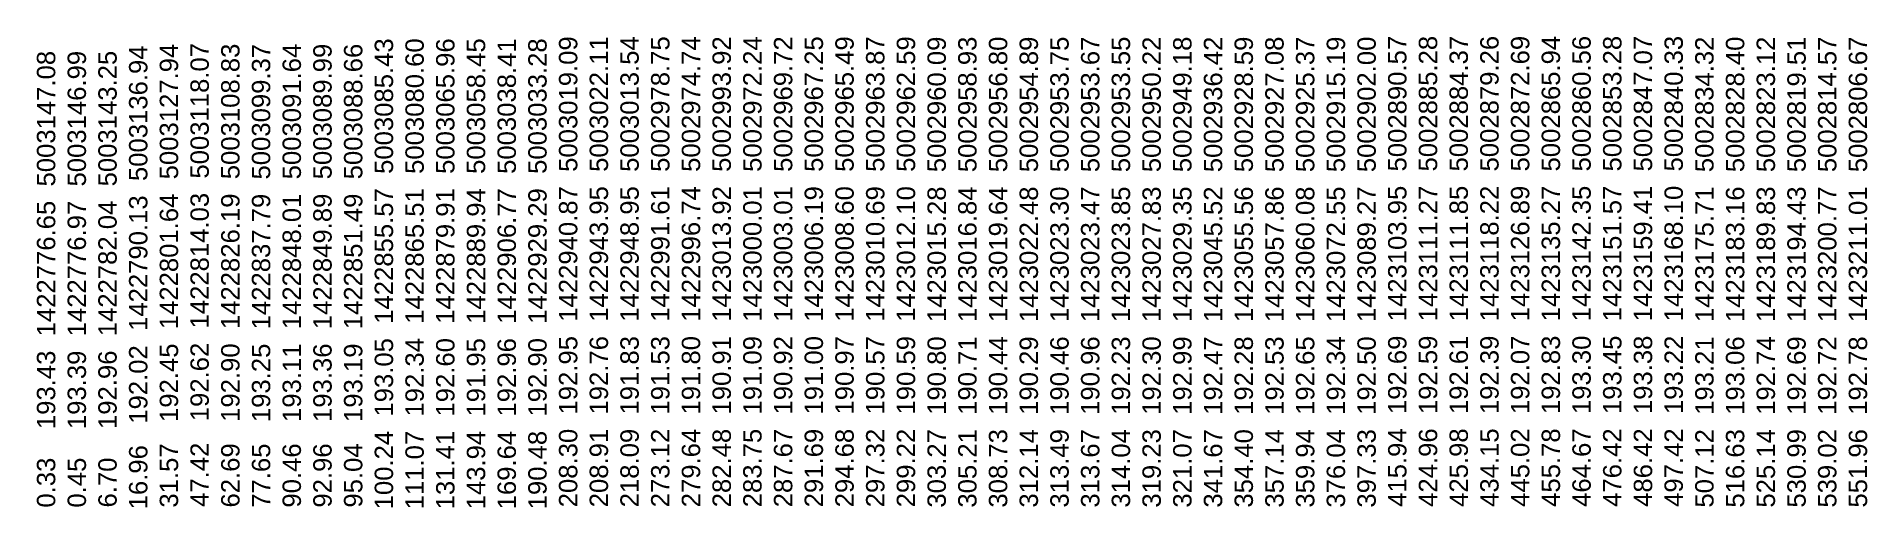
# Model space of a CAD drawing. Header units: millimetres. Extents: x -13804604 to 13046302109, y -19137686871 to 1424964600.
# Drawn here: x -12852345 to -12802543, y 162432 to 175242 of the extents above; entities that cross this region are included whole.
import ezdxf

# ---------------------------------------------------------------- set-up
doc = ezdxf.new("R2010")
doc.units = ezdxf.units.MM
doc.layers.get('0').update_dxf_attribs({"lineweight": 0})
doc.styles.get("Standard").update_dxf_attribs({"font": 'arial.ttf'})

msp = doc.modelspace()

# ---------------------------------------------------------------- texts
at = {"color": 30, "true_color": 0xf8991e}
for s, p in [('0.33    193.43  1422776.65  5003147.08', (-12851837.49, 162425.566)), ('0.45    193.39  1422776.97  5003146.99', (-12851002.11, 162425.566)), ('6.70    192.96  1422782.04  5003143.25', (-12850166.731, 162428.295)), ('16.96   192.02  1422790.13  5003136.94', (-12849331.351, 162378.499)), ('31.57   192.45  1422801.64  5003127.94', (-12848495.971, 162425.225)), ('47.42   192.62  1422814.03  5003118.07', (-12847660.591, 162445.689)), ('62.69   192.90  1422826.19  5003108.83', (-12846825.212, 162428.295)), ('77.65   193.25  1422837.79  5003099.37', (-12845989.832, 162421.474)), ('90.46   193.11  1422848.01  5003091.64', (-12845154.452, 162425.566)), ('92.96   193.36  1422849.89  5003089.99', (-12844319.073, 162425.566)), ('95.04   193.19  1422851.49  5003088.66', (-12843483.693, 162425.566)), ('100.24  193.05  1422855.57  5003085.43', (-12842648.313, 162378.499)), ('111.07  192.34  1422865.51  5003080.60', (-12841812.933, 162378.499)), ('131.41  192.60  1422879.91  5003065.96', (-12840977.554, 162378.499)), ('143.94  191.95  1422889.94  5003058.45', (-12840142.174, 162378.499)), ('169.64  192.96  1422906.77  5003038.41', (-12839306.794, 162378.499)), ('190.48  192.90  1422929.29  5003033.28', (-12838471.415, 162378.499)), ('208.30  192.95  1422940.87  5003019.09', (-12837636.035, 162434.093)), ('208.91  192.76  1422943.95  5003022.11', (-12836800.655, 162434.093)), ('218.09  191.83  1422948.95  5003013.54', (-12835965.275, 162434.093)), ('273.12  191.53  1422991.61  5002978.75', (-12835129.896, 162434.093)), ('279.64  191.80  1422996.74  5002974.74', (-12834294.516, 162434.093)), ('282.48  190.91  1423013.92  5002993.92', (-12833459.136, 162434.093)), ('283.75  191.09  1423000.01  5002972.24', (-12832623.757, 162434.093)), ('287.67  190.92  1423003.01  5002969.72', (-12831788.377, 162434.093)), ('291.69  191.00  1423006.19  5002967.25', (-12830952.997, 162434.093)), ('294.68  190.97  1423008.60  5002965.49', (-12830117.617, 162434.093)), ('297.32  190.57  1423010.69  5002963.87', (-12829282.238, 162434.093)), ('299.22  190.59  1423012.10  5002962.59', (-12828446.858, 162434.093)), ('303.27  190.80  1423015.28  5002960.09', (-12827611.478, 162425.225)), ('305.21  190.71  1423016.84  5002958.93', (-12826776.098, 162425.225)), ('308.73  190.44  1423019.64  5002956.80', (-12825940.719, 162425.225)), ('312.14  190.29  1423022.48  5002954.89', (-12825105.339, 162425.225)), ('313.49  190.46  1423023.30  5002953.75', (-12824269.959, 162425.225)), ('313.67  190.96  1423023.47  5002953.67', (-12823434.58, 162425.225)), ('314.04  192.23  1423023.85  5002953.55', (-12822599.2, 162425.225)), ('319.23  192.30  1423027.83  5002950.22', (-12821763.82, 162425.225)), ('321.07  192.99  1423029.35  5002949.18', (-12820928.44, 162425.225)), ('341.67  192.47  1423045.52  5002936.42', (-12820093.061, 162425.225)), ('354.40  192.28  1423055.56  5002928.59', (-12819257.681, 162425.225)), ('357.14  192.53  1423057.86  5002927.08', (-12818422.301, 162425.225)), ('359.94  192.65  1423060.08  5002925.37', (-12817586.922, 162425.225)), ('376.04  192.34  1423072.55  5002915.19', (-12816751.542, 162425.225)), ('397.33  192.50  1423089.27  5002902.00', (-12815916.162, 162425.225)), ('415.94  192.69  1423103.95  5002890.57', (-12815080.782, 162445.689)), ('424.96  192.59  1423111.27  5002885.28', (-12814245.403, 162445.689)), ('425.98  192.61  1423111.85  5002884.37', (-12813410.023, 162445.689)), ('434.15  192.39  1423118.22  5002879.26', (-12812574.643, 162445.689)), ('445.02  192.07  1423126.89  5002872.69', (-12811739.264, 162445.689)), ('455.78  192.83  1423135.27  5002865.94', (-12810903.884, 162445.689)), ('464.67  193.30  1423142.35  5002860.56', (-12810068.504, 162445.689)), ('476.42  193.45  1423151.57  5002853.28', (-12809233.124, 162445.689)), ('486.42  193.38  1423159.41  5002847.07', (-12808397.745, 162445.689)), ('497.42  193.22  1423168.10  5002840.33', (-12807562.365, 162445.689)), ('507.12  193.21  1423175.71  5002834.32', (-12806726.985, 162425.566)), ('516.63  193.06  1423183.16  5002828.40', (-12805891.606, 162425.566)), ('525.14  192.74  1423189.83  5002823.12', (-12805056.226, 162425.566)), ('530.99  192.69  1423194.43  5002819.51', (-12804220.846, 162425.566)), ('539.02  192.72  1423200.77  5002814.57', (-12803385.466, 162425.566)), ('551.96  192.78  1423211.01  5002806.67', (-12802550.087, 162425.566))]:
    msp.add_text(s, height=500, rotation=90, dxfattribs=at).set_placement(p)

doc.saveas('drawing.dxf')
